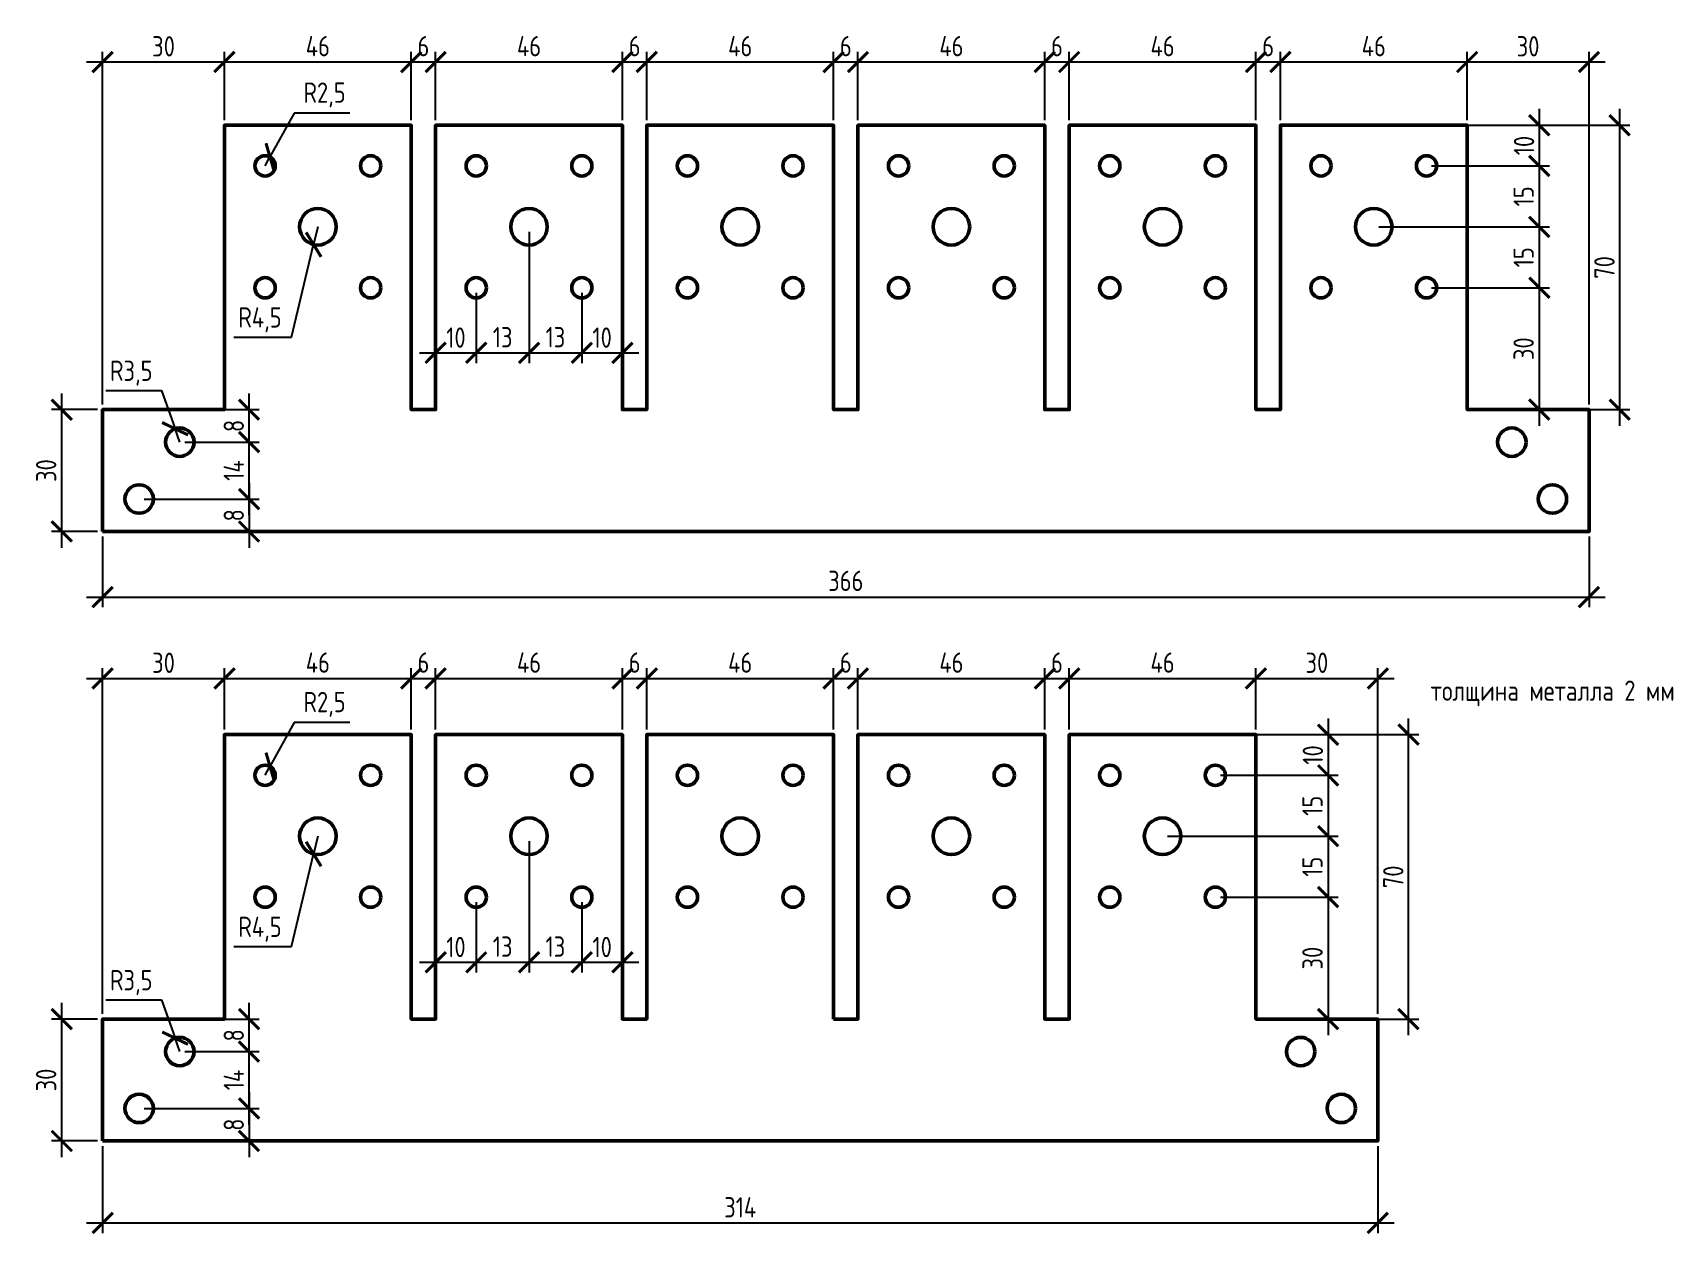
# Model space of a CAD drawing. Header units: millimetres. Extents: x -17 to 387, y -173 to 123.
import ezdxf

# ---------------------------------------------------------------- set-up
doc = ezdxf.new("R2010")
doc.units = ezdxf.units.MM
doc.layers.add('Размеры', color=7, linetype='Continuous')
doc.styles.add('SPDS', font='SPDS.shx')
doc.dimstyles.new('SPDS', dxfattribs={"dimscale": 100, "dimtxt": 2.5, "dimasz": 2.5, "dimexe": 1.25, "dimexo": 0.625, "dimtad": 1, "dimtoh": 1, "dimdec": 0, "dimrnd": 0.001, "dimtxsty": 'SPDS', "dimblk": 'ARCHTICK', "dimblk1": 'ARCHTICK', "dimblk2": 'ARCHTICK', "dimcen": 2.5, "dimdle": 2, "dimadec": 0, "dimazin": 2, "dimtfac": 1, "dimtdec": 4, "dimtmove": 1, "dimatfit": 3, "dimfxl": 1, "dimtolj": 1, "dimtzin": 0, "dimarcsym": 0})

msp = doc.modelspace()

# ---------------------------------------------------------------- texts
at = {"ltscale": 100, "style": 'SPDS'}
msp.add_text('толщина металла 2 мм', height=5, dxfattribs=at).set_placement((326.992, -41.67))

# ---------------------------------------------------------------- blocks, each defined once
blk = doc.blocks.new('_ArchTick')
at = {"color": 0, "linetype": 'ByBlock', "const_width": 0.15}
blk.add_lwpolyline([(-0.5, -0.5), (0.5, 0.5)], dxfattribs=at)
blk = doc.blocks.new('*D1')
at = {"layer": 'Defpoints', "color": 0, "ltscale": 100, "transparency": 16777216}
for p in [(0, 0), (366, 0), (366, -16.15)]:
    blk.add_point(p, dxfattribs=at)
at = {"layer": 'Размеры', "color": 0, "lineweight": -2, "ltscale": 100, "transparency": 16777216}
for p, q in [((0, -1.25), (0, -18.65)), ((366, -1.25), (366, -18.65)), ((-4, -16.15), (370, -16.15))]:
    blk.add_line(p, q, dxfattribs=at)
at = {"layer": 'Размеры', "color": 0, "lineweight": -2, "ltscale": 100, "transparency": 16777216, "xscale": 5, "yscale": 5, "zscale": 5, "rotation": 180}
blk.add_blockref('_ArchTick', (0, -16.15), dxfattribs=at)
at = {"layer": 'Размеры', "color": 0, "lineweight": -2, "ltscale": 100, "transparency": 16777216, "xscale": 5, "yscale": 5, "zscale": 5}
blk.add_blockref('_ArchTick', (366, -16.15), dxfattribs=at)
at = {"layer": 'Размеры', "color": 0, "ltscale": 100, "transparency": 16777216, "insert": (183, -12.15), "char_height": 5, "attachment_point": 5, "style": 'SPDS'}
blk.add_mtext('\\A1;366', dxfattribs=at)
blk = doc.blocks.new('*D2')
at = {"layer": 'Defpoints', "color": 0, "ltscale": 100, "transparency": 16777216}
for p in [(-10.06, 30), (0, 30), (0, 0)]:
    blk.add_point(p, dxfattribs=at)
at = {"layer": 'Размеры', "color": 0, "lineweight": -2, "ltscale": 100, "transparency": 16777216}
for p, q in [((-10.06, -4), (-10.06, 34)), ((-1.25, 30), (-12.56, 30)), ((-1.25, 0), (-12.56, 0))]:
    blk.add_line(p, q, dxfattribs=at)
at = {"layer": 'Размеры', "color": 0, "lineweight": -2, "ltscale": 100, "transparency": 16777216, "xscale": 5, "yscale": 5, "zscale": 5}
for p, rotation in [((-10.06, 30), 90), ((-10.06, 0), 270)]:
    blk.add_blockref('_ArchTick', p, dxfattribs=dict(at, rotation=rotation))
at = {"layer": 'Размеры', "color": 0, "ltscale": 100, "transparency": 16777216, "insert": (-13.91, 15), "char_height": 5, "attachment_point": 5, "rotation": 90, "style": 'SPDS'}
blk.add_mtext('\\A1;30', dxfattribs=at)
blk = doc.blocks.new('*D4')
at = {"layer": 'Defpoints', "color": 0, "ltscale": 100, "transparency": 16777216}
for p in [(336, 100), (373.56, 100), (336, 30)]:
    blk.add_point(p, dxfattribs=at)
at = {"layer": 'Размеры', "color": 0, "lineweight": -2, "ltscale": 100, "transparency": 16777216}
for p, q in [((373.56, 26), (373.56, 104)), ((337.25, 100), (376.06, 100)), ((337.25, 30), (376.06, 30))]:
    blk.add_line(p, q, dxfattribs=at)
at = {"layer": 'Размеры', "color": 0, "lineweight": -2, "ltscale": 100, "transparency": 16777216, "xscale": 5, "yscale": 5, "zscale": 5}
for p, rotation in [((373.56, 100), 90), ((373.56, 30), 270)]:
    blk.add_blockref('_ArchTick', p, dxfattribs=dict(at, rotation=rotation))
at = {"layer": 'Размеры', "color": 0, "ltscale": 100, "transparency": 16777216, "insert": (369.81, 65), "char_height": 5, "attachment_point": 5, "rotation": 90, "style": 'SPDS'}
blk.add_mtext('\\A1;70', dxfattribs=at)
blk = doc.blocks.new('*D5')
at = {"layer": 'Defpoints', "color": 0, "ltscale": 100, "transparency": 16777216}
for p in [(30, 115.57), (30, 100), (0, 30)]:
    blk.add_point(p, dxfattribs=at)
at = {"layer": 'Размеры', "color": 0, "lineweight": -2, "ltscale": 100, "transparency": 16777216}
for p, q in [((0, 31.25), (0, 118.07)), ((30, 101.25), (30, 118.07)), ((-4, 115.57), (34, 115.57))]:
    blk.add_line(p, q, dxfattribs=at)
at = {"layer": 'Размеры', "color": 0, "lineweight": -2, "ltscale": 100, "transparency": 16777216, "xscale": 5, "yscale": 5, "zscale": 5, "rotation": 180}
blk.add_blockref('_ArchTick', (0, 115.57), dxfattribs=at)
at = {"layer": 'Размеры', "color": 0, "lineweight": -2, "ltscale": 100, "transparency": 16777216, "xscale": 5, "yscale": 5, "zscale": 5}
blk.add_blockref('_ArchTick', (30, 115.57), dxfattribs=at)
at = {"layer": 'Размеры', "color": 0, "ltscale": 100, "transparency": 16777216, "insert": (15, 119.43), "char_height": 5, "attachment_point": 5, "style": 'SPDS'}
blk.add_mtext('\\A1;30', dxfattribs=at)
blk = doc.blocks.new('*D6')
at = {"layer": 'Defpoints', "color": 0, "ltscale": 100, "transparency": 16777216}
for p in [(76, 115.57), (30, 100), (76, 100)]:
    blk.add_point(p, dxfattribs=at)
at = {"layer": 'Размеры', "color": 0, "lineweight": -2, "ltscale": 100, "transparency": 16777216}
for p, q in [((30, 101.25), (30, 118.07)), ((76, 101.25), (76, 118.07)), ((26, 115.57), (80, 115.57))]:
    blk.add_line(p, q, dxfattribs=at)
at = {"layer": 'Размеры', "color": 0, "lineweight": -2, "ltscale": 100, "transparency": 16777216, "xscale": 5, "yscale": 5, "zscale": 5, "rotation": 180}
blk.add_blockref('_ArchTick', (30, 115.57), dxfattribs=at)
at = {"layer": 'Размеры', "color": 0, "lineweight": -2, "ltscale": 100, "transparency": 16777216, "xscale": 5, "yscale": 5, "zscale": 5}
blk.add_blockref('_ArchTick', (76, 115.57), dxfattribs=at)
at = {"layer": 'Размеры', "color": 0, "ltscale": 100, "transparency": 16777216, "insert": (53, 119.47), "char_height": 5, "attachment_point": 5, "style": 'SPDS'}
blk.add_mtext('\\A1;46', dxfattribs=at)
blk = doc.blocks.new('*D7')
at = {"layer": 'Defpoints', "color": 0, "ltscale": 100, "transparency": 16777216}
for p in [(82, 115.57), (76, 100), (82, 100)]:
    blk.add_point(p, dxfattribs=at)
at = {"layer": 'Размеры', "color": 0, "lineweight": -2, "ltscale": 100, "transparency": 16777216}
for p, q in [((76, 101.25), (76, 118.07)), ((82, 101.25), (82, 118.07)), ((72, 115.57), (86, 115.57))]:
    blk.add_line(p, q, dxfattribs=at)
at = {"layer": 'Размеры', "color": 0, "lineweight": -2, "ltscale": 100, "transparency": 16777216, "xscale": 5, "yscale": 5, "zscale": 5, "rotation": 180}
blk.add_blockref('_ArchTick', (76, 115.57), dxfattribs=at)
at = {"layer": 'Размеры', "color": 0, "lineweight": -2, "ltscale": 100, "transparency": 16777216, "xscale": 5, "yscale": 5, "zscale": 5}
blk.add_blockref('_ArchTick', (82, 115.57), dxfattribs=at)
at = {"layer": 'Размеры', "color": 0, "ltscale": 100, "transparency": 16777216, "insert": (79, 119.47), "char_height": 5, "attachment_point": 5, "style": 'SPDS'}
blk.add_mtext('\\A1;6', dxfattribs=at)
blk = doc.blocks.new('*D8')
at = {"layer": 'Defpoints', "color": 0, "ltscale": 100, "transparency": 16777216}
for p in [(128, 115.57), (82, 100), (128, 100)]:
    blk.add_point(p, dxfattribs=at)
at = {"layer": 'Размеры', "color": 0, "lineweight": -2, "ltscale": 100, "transparency": 16777216}
for p, q in [((82, 101.25), (82, 118.07)), ((128, 101.25), (128, 118.07)), ((78, 115.57), (132, 115.57))]:
    blk.add_line(p, q, dxfattribs=at)
at = {"layer": 'Размеры', "color": 0, "lineweight": -2, "ltscale": 100, "transparency": 16777216, "xscale": 5, "yscale": 5, "zscale": 5, "rotation": 180}
blk.add_blockref('_ArchTick', (82, 115.57), dxfattribs=at)
at = {"layer": 'Размеры', "color": 0, "lineweight": -2, "ltscale": 100, "transparency": 16777216, "xscale": 5, "yscale": 5, "zscale": 5}
blk.add_blockref('_ArchTick', (128, 115.57), dxfattribs=at)
at = {"layer": 'Размеры', "color": 0, "ltscale": 100, "transparency": 16777216, "insert": (105, 119.47), "char_height": 5, "attachment_point": 5, "style": 'SPDS'}
blk.add_mtext('\\A1;46', dxfattribs=at)
blk = doc.blocks.new('*D9')
at = {"layer": 'Defpoints', "color": 0, "ltscale": 100, "transparency": 16777216}
for p in [(134, 115.57), (128, 100), (134, 100)]:
    blk.add_point(p, dxfattribs=at)
at = {"layer": 'Размеры', "color": 0, "lineweight": -2, "ltscale": 100, "transparency": 16777216}
for p, q in [((128, 101.25), (128, 118.07)), ((134, 101.25), (134, 118.07)), ((124, 115.57), (138, 115.57))]:
    blk.add_line(p, q, dxfattribs=at)
at = {"layer": 'Размеры', "color": 0, "lineweight": -2, "ltscale": 100, "transparency": 16777216, "xscale": 5, "yscale": 5, "zscale": 5, "rotation": 180}
blk.add_blockref('_ArchTick', (128, 115.57), dxfattribs=at)
at = {"layer": 'Размеры', "color": 0, "lineweight": -2, "ltscale": 100, "transparency": 16777216, "xscale": 5, "yscale": 5, "zscale": 5}
blk.add_blockref('_ArchTick', (134, 115.57), dxfattribs=at)
at = {"layer": 'Размеры', "color": 0, "ltscale": 100, "transparency": 16777216, "insert": (131, 119.47), "char_height": 5, "attachment_point": 5, "style": 'SPDS'}
blk.add_mtext('\\A1;6', dxfattribs=at)
blk = doc.blocks.new('*D10')
at = {"layer": 'Defpoints', "color": 0, "ltscale": 100, "transparency": 16777216}
for p in [(180, 115.57), (134, 100), (180, 100)]:
    blk.add_point(p, dxfattribs=at)
at = {"layer": 'Размеры', "color": 0, "lineweight": -2, "ltscale": 100, "transparency": 16777216}
for p, q in [((134, 101.25), (134, 118.07)), ((180, 101.25), (180, 118.07)), ((130, 115.57), (184, 115.57))]:
    blk.add_line(p, q, dxfattribs=at)
at = {"layer": 'Размеры', "color": 0, "lineweight": -2, "ltscale": 100, "transparency": 16777216, "xscale": 5, "yscale": 5, "zscale": 5, "rotation": 180}
blk.add_blockref('_ArchTick', (134, 115.57), dxfattribs=at)
at = {"layer": 'Размеры', "color": 0, "lineweight": -2, "ltscale": 100, "transparency": 16777216, "xscale": 5, "yscale": 5, "zscale": 5}
blk.add_blockref('_ArchTick', (180, 115.57), dxfattribs=at)
at = {"layer": 'Размеры', "color": 0, "ltscale": 100, "transparency": 16777216, "insert": (157, 119.47), "char_height": 5, "attachment_point": 5, "style": 'SPDS'}
blk.add_mtext('\\A1;46', dxfattribs=at)
blk = doc.blocks.new('*D11')
at = {"layer": 'Defpoints', "color": 0, "ltscale": 100, "transparency": 16777216}
for p in [(186, 115.57), (180, 100), (186, 100)]:
    blk.add_point(p, dxfattribs=at)
at = {"layer": 'Размеры', "color": 0, "lineweight": -2, "ltscale": 100, "transparency": 16777216}
for p, q in [((180, 101.25), (180, 118.07)), ((186, 101.25), (186, 118.07)), ((176, 115.57), (190, 115.57))]:
    blk.add_line(p, q, dxfattribs=at)
at = {"layer": 'Размеры', "color": 0, "lineweight": -2, "ltscale": 100, "transparency": 16777216, "xscale": 5, "yscale": 5, "zscale": 5, "rotation": 180}
blk.add_blockref('_ArchTick', (180, 115.57), dxfattribs=at)
at = {"layer": 'Размеры', "color": 0, "lineweight": -2, "ltscale": 100, "transparency": 16777216, "xscale": 5, "yscale": 5, "zscale": 5}
blk.add_blockref('_ArchTick', (186, 115.57), dxfattribs=at)
at = {"layer": 'Размеры', "color": 0, "ltscale": 100, "transparency": 16777216, "insert": (183, 119.47), "char_height": 5, "attachment_point": 5, "style": 'SPDS'}
blk.add_mtext('\\A1;6', dxfattribs=at)
blk = doc.blocks.new('*D12')
at = {"layer": 'Defpoints', "color": 0, "ltscale": 100, "transparency": 16777216}
for p in [(232, 115.57), (186, 100), (232, 100)]:
    blk.add_point(p, dxfattribs=at)
at = {"layer": 'Размеры', "color": 0, "lineweight": -2, "ltscale": 100, "transparency": 16777216}
for p, q in [((186, 101.25), (186, 118.07)), ((232, 101.25), (232, 118.07)), ((182, 115.57), (236, 115.57))]:
    blk.add_line(p, q, dxfattribs=at)
at = {"layer": 'Размеры', "color": 0, "lineweight": -2, "ltscale": 100, "transparency": 16777216, "xscale": 5, "yscale": 5, "zscale": 5, "rotation": 180}
blk.add_blockref('_ArchTick', (186, 115.57), dxfattribs=at)
at = {"layer": 'Размеры', "color": 0, "lineweight": -2, "ltscale": 100, "transparency": 16777216, "xscale": 5, "yscale": 5, "zscale": 5}
blk.add_blockref('_ArchTick', (232, 115.57), dxfattribs=at)
at = {"layer": 'Размеры', "color": 0, "ltscale": 100, "transparency": 16777216, "insert": (209, 119.47), "char_height": 5, "attachment_point": 5, "style": 'SPDS'}
blk.add_mtext('\\A1;46', dxfattribs=at)
blk = doc.blocks.new('*D13')
at = {"layer": 'Defpoints', "color": 0, "ltscale": 100, "transparency": 16777216}
for p in [(238, 115.57), (232, 100), (238, 100)]:
    blk.add_point(p, dxfattribs=at)
at = {"layer": 'Размеры', "color": 0, "lineweight": -2, "ltscale": 100, "transparency": 16777216}
for p, q in [((232, 101.25), (232, 118.07)), ((238, 101.25), (238, 118.07)), ((228, 115.57), (242, 115.57))]:
    blk.add_line(p, q, dxfattribs=at)
at = {"layer": 'Размеры', "color": 0, "lineweight": -2, "ltscale": 100, "transparency": 16777216, "xscale": 5, "yscale": 5, "zscale": 5, "rotation": 180}
blk.add_blockref('_ArchTick', (232, 115.57), dxfattribs=at)
at = {"layer": 'Размеры', "color": 0, "lineweight": -2, "ltscale": 100, "transparency": 16777216, "xscale": 5, "yscale": 5, "zscale": 5}
blk.add_blockref('_ArchTick', (238, 115.57), dxfattribs=at)
at = {"layer": 'Размеры', "color": 0, "ltscale": 100, "transparency": 16777216, "insert": (235, 119.47), "char_height": 5, "attachment_point": 5, "style": 'SPDS'}
blk.add_mtext('\\A1;6', dxfattribs=at)
blk = doc.blocks.new('*D14')
at = {"layer": 'Defpoints', "color": 0, "ltscale": 100, "transparency": 16777216}
for p in [(284, 115.57), (238, 100), (284, 100)]:
    blk.add_point(p, dxfattribs=at)
at = {"layer": 'Размеры', "color": 0, "lineweight": -2, "ltscale": 100, "transparency": 16777216}
for p, q in [((238, 101.25), (238, 118.07)), ((284, 101.25), (284, 118.07)), ((234, 115.57), (288, 115.57))]:
    blk.add_line(p, q, dxfattribs=at)
at = {"layer": 'Размеры', "color": 0, "lineweight": -2, "ltscale": 100, "transparency": 16777216, "xscale": 5, "yscale": 5, "zscale": 5, "rotation": 180}
blk.add_blockref('_ArchTick', (238, 115.57), dxfattribs=at)
at = {"layer": 'Размеры', "color": 0, "lineweight": -2, "ltscale": 100, "transparency": 16777216, "xscale": 5, "yscale": 5, "zscale": 5}
blk.add_blockref('_ArchTick', (284, 115.57), dxfattribs=at)
at = {"layer": 'Размеры', "color": 0, "ltscale": 100, "transparency": 16777216, "insert": (261, 119.47), "char_height": 5, "attachment_point": 5, "style": 'SPDS'}
blk.add_mtext('\\A1;46', dxfattribs=at)
blk = doc.blocks.new('*D15')
at = {"layer": 'Defpoints', "color": 0, "ltscale": 100, "transparency": 16777216}
for p in [(290, 115.57), (284, 100), (290, 100)]:
    blk.add_point(p, dxfattribs=at)
at = {"layer": 'Размеры', "color": 0, "lineweight": -2, "ltscale": 100, "transparency": 16777216}
for p, q in [((284, 101.25), (284, 118.07)), ((290, 101.25), (290, 118.07)), ((280, 115.57), (294, 115.57))]:
    blk.add_line(p, q, dxfattribs=at)
at = {"layer": 'Размеры', "color": 0, "lineweight": -2, "ltscale": 100, "transparency": 16777216, "xscale": 5, "yscale": 5, "zscale": 5, "rotation": 180}
blk.add_blockref('_ArchTick', (284, 115.57), dxfattribs=at)
at = {"layer": 'Размеры', "color": 0, "lineweight": -2, "ltscale": 100, "transparency": 16777216, "xscale": 5, "yscale": 5, "zscale": 5}
blk.add_blockref('_ArchTick', (290, 115.57), dxfattribs=at)
at = {"layer": 'Размеры', "color": 0, "ltscale": 100, "transparency": 16777216, "insert": (287, 119.47), "char_height": 5, "attachment_point": 5, "style": 'SPDS'}
blk.add_mtext('\\A1;6', dxfattribs=at)
blk = doc.blocks.new('*D16')
at = {"layer": 'Defpoints', "color": 0, "ltscale": 100, "transparency": 16777216}
for p in [(336, 115.57), (290, 100), (336, 100)]:
    blk.add_point(p, dxfattribs=at)
at = {"layer": 'Размеры', "color": 0, "lineweight": -2, "ltscale": 100, "transparency": 16777216}
for p, q in [((290, 101.25), (290, 118.07)), ((336, 101.25), (336, 118.07)), ((286, 115.57), (340, 115.57))]:
    blk.add_line(p, q, dxfattribs=at)
at = {"layer": 'Размеры', "color": 0, "lineweight": -2, "ltscale": 100, "transparency": 16777216, "xscale": 5, "yscale": 5, "zscale": 5, "rotation": 180}
blk.add_blockref('_ArchTick', (290, 115.57), dxfattribs=at)
at = {"layer": 'Размеры', "color": 0, "lineweight": -2, "ltscale": 100, "transparency": 16777216, "xscale": 5, "yscale": 5, "zscale": 5}
blk.add_blockref('_ArchTick', (336, 115.57), dxfattribs=at)
at = {"layer": 'Размеры', "color": 0, "ltscale": 100, "transparency": 16777216, "insert": (313, 119.47), "char_height": 5, "attachment_point": 5, "style": 'SPDS'}
blk.add_mtext('\\A1;46', dxfattribs=at)
blk = doc.blocks.new('*D17')
at = {"layer": 'Defpoints', "color": 0, "ltscale": 100, "transparency": 16777216}
for p in [(366, 115.57), (336, 100), (366, 30)]:
    blk.add_point(p, dxfattribs=at)
at = {"layer": 'Размеры', "color": 0, "lineweight": -2, "ltscale": 100, "transparency": 16777216}
for p, q in [((336, 101.25), (336, 118.07)), ((366, 31.25), (366, 118.07)), ((332, 115.57), (370, 115.57))]:
    blk.add_line(p, q, dxfattribs=at)
at = {"layer": 'Размеры', "color": 0, "lineweight": -2, "ltscale": 100, "transparency": 16777216, "xscale": 5, "yscale": 5, "zscale": 5, "rotation": 180}
blk.add_blockref('_ArchTick', (336, 115.57), dxfattribs=at)
at = {"layer": 'Размеры', "color": 0, "lineweight": -2, "ltscale": 100, "transparency": 16777216, "xscale": 5, "yscale": 5, "zscale": 5}
blk.add_blockref('_ArchTick', (366, 115.57), dxfattribs=at)
at = {"layer": 'Размеры', "color": 0, "ltscale": 100, "transparency": 16777216, "insert": (351, 119.43), "char_height": 5, "attachment_point": 5, "style": 'SPDS'}
blk.add_mtext('\\A1;30', dxfattribs=at)
blk = doc.blocks.new('*D18')
at = {"layer": 'Defpoints', "color": 0, "ltscale": 100, "transparency": 16777216}
for p in [(9, 8), (9, 0), (36.05, 0)]:
    blk.add_point(p, dxfattribs=at)
at = {"layer": 'Размеры', "color": 0, "lineweight": -2, "ltscale": 100, "transparency": 16777216}
for p, q in [((36.05, 12), (36.05, -4)), ((10.25, 8), (38.55, 8)), ((10.25, 0), (38.55, 0))]:
    blk.add_line(p, q, dxfattribs=at)
at = {"layer": 'Размеры', "color": 0, "lineweight": -2, "ltscale": 100, "transparency": 16777216, "xscale": 5, "yscale": 5, "zscale": 5}
for p, rotation in [((36.05, 8), 90), ((36.05, 0), 270)]:
    blk.add_blockref('_ArchTick', p, dxfattribs=dict(at, rotation=rotation))
at = {"layer": 'Размеры', "color": 0, "ltscale": 100, "transparency": 16777216, "insert": (32.3, 4), "char_height": 5, "attachment_point": 5, "rotation": 90, "style": 'SPDS'}
blk.add_mtext('\\A1;8', dxfattribs=at)
blk = doc.blocks.new('*D19')
at = {"layer": 'Defpoints', "color": 0, "ltscale": 100, "transparency": 16777216}
for p in [(19, 22), (36.05, 22), (9, 8)]:
    blk.add_point(p, dxfattribs=at)
at = {"layer": 'Размеры', "color": 0, "lineweight": -2, "ltscale": 100, "transparency": 16777216}
for p, q in [((36.05, 4), (36.05, 26)), ((20.25, 22), (38.55, 22)), ((10.25, 8), (38.55, 8))]:
    blk.add_line(p, q, dxfattribs=at)
at = {"layer": 'Размеры', "color": 0, "lineweight": -2, "ltscale": 100, "transparency": 16777216, "xscale": 5, "yscale": 5, "zscale": 5}
for p, rotation in [((36.05, 22), 90), ((36.05, 8), 270)]:
    blk.add_blockref('_ArchTick', p, dxfattribs=dict(at, rotation=rotation))
at = {"layer": 'Размеры', "color": 0, "ltscale": 100, "transparency": 16777216, "insert": (32.3, 15), "char_height": 5, "attachment_point": 5, "rotation": 90, "style": 'SPDS'}
blk.add_mtext('\\A1;14', dxfattribs=at)
blk = doc.blocks.new('*D20')
at = {"layer": 'Defpoints', "color": 0, "ltscale": 100, "transparency": 16777216}
for p in [(19, 30), (36.05, 30), (19, 22)]:
    blk.add_point(p, dxfattribs=at)
at = {"layer": 'Размеры', "color": 0, "lineweight": -2, "ltscale": 100, "transparency": 16777216}
for p, q in [((36.05, 18), (36.05, 34)), ((20.25, 30), (38.55, 30)), ((20.25, 22), (38.55, 22))]:
    blk.add_line(p, q, dxfattribs=at)
at = {"layer": 'Размеры', "color": 0, "lineweight": -2, "ltscale": 100, "transparency": 16777216, "xscale": 5, "yscale": 5, "zscale": 5}
for p, rotation in [((36.05, 30), 90), ((36.05, 22), 270)]:
    blk.add_blockref('_ArchTick', p, dxfattribs=dict(at, rotation=rotation))
at = {"layer": 'Размеры', "color": 0, "ltscale": 100, "transparency": 16777216, "insert": (32.3, 26), "char_height": 5, "attachment_point": 5, "rotation": 90, "style": 'SPDS'}
blk.add_mtext('\\A1;8', dxfattribs=at)
blk = doc.blocks.new('*D21')
at = {"layer": 'Defpoints', "color": 0, "ltscale": 100, "transparency": 16777216}
for p in [(17.84, 25.3), (19, 22)]:
    blk.add_point(p, dxfattribs=at)
at = {"layer": 'Размеры', "color": 0, "lineweight": -2, "ltscale": 100, "transparency": 16777216}
for p, q in [((0.82, 34.74), (14.53, 34.74)), ((14.53, 34.74), (17.84, 25.3)), ((19, 22), (17.84, 25.3))]:
    blk.add_line(p, q, dxfattribs=at)
at = {"layer": 'Размеры', "color": 0, "lineweight": -2, "ltscale": 100, "transparency": 16777216, "xscale": 5, "yscale": 5, "zscale": 5, "rotation": 289.3342273016759}
blk.add_blockref('_ArchTick', (17.84, 25.3), dxfattribs=at)
at = {"layer": 'Размеры', "color": 0, "ltscale": 100, "transparency": 16777216, "insert": (7.05, 38.99), "char_height": 5, "attachment_point": 5, "style": 'SPDS'}
blk.add_mtext('\\A1;R3,5', dxfattribs=at)
blk = doc.blocks.new('*D22')
at = {"layer": 'Defpoints', "color": 0, "ltscale": 100, "transparency": 16777216}
for p in [(40, 90), (41.21, 92.19)]:
    blk.add_point(p, dxfattribs=at)
at = {"layer": 'Размеры', "color": 0, "lineweight": -2, "ltscale": 100, "transparency": 16777216}
for p, q in [((47.17, 103.01), (41.21, 92.19)), ((60.87, 103.01), (47.17, 103.01)), ((40, 90), (41.21, 92.19))]:
    blk.add_line(p, q, dxfattribs=at)
at = {"layer": 'Размеры', "color": 0, "lineweight": -2, "ltscale": 100, "transparency": 16777216, "xscale": 5, "yscale": 5, "zscale": 5, "rotation": 241.1416535448948}
blk.add_blockref('_ArchTick', (41.21, 92.19), dxfattribs=at)
at = {"layer": 'Размеры', "color": 0, "ltscale": 100, "transparency": 16777216, "insert": (54.65, 107.45), "char_height": 5, "attachment_point": 5, "style": 'SPDS'}
blk.add_mtext('\\A1;R2,5', dxfattribs=at)
blk = doc.blocks.new('*D23')
at = {"layer": 'Defpoints', "color": 0, "ltscale": 100, "transparency": 16777216}
for p in [(53, 75), (51.95, 70.62)]:
    blk.add_point(p, dxfattribs=at)
at = {"layer": 'Размеры', "color": 0, "lineweight": -2, "ltscale": 100, "transparency": 16777216}
for p, q in [((53, 75), (51.95, 70.62)), ((46.48, 47.87), (51.95, 70.62)), ((32.28, 47.87), (46.48, 47.87))]:
    blk.add_line(p, q, dxfattribs=at)
at = {"layer": 'Размеры', "color": 0, "lineweight": -2, "ltscale": 100, "transparency": 16777216, "xscale": 5, "yscale": 5, "zscale": 5, "rotation": 76.49120413778618}
blk.add_blockref('_ArchTick', (51.95, 70.62), dxfattribs=at)
at = {"layer": 'Размеры', "color": 0, "ltscale": 100, "transparency": 16777216, "insert": (38.75, 52.12), "char_height": 5, "attachment_point": 5, "style": 'SPDS'}
blk.add_mtext('\\A1;R4,5', dxfattribs=at)
blk = doc.blocks.new('*D24')
at = {"layer": 'Defpoints', "color": 0, "ltscale": 100, "transparency": 16777216}
for p in [(82, 59.75), (92, 60), (92, 43.98)]:
    blk.add_point(p, dxfattribs=at)
at = {"layer": 'Размеры', "color": 0, "lineweight": -2, "ltscale": 100, "transparency": 16777216}
for p, q in [((82, 58.5), (82, 41.48)), ((92, 58.75), (92, 41.48)), ((78, 43.98), (96, 43.98))]:
    blk.add_line(p, q, dxfattribs=at)
at = {"layer": 'Размеры', "color": 0, "lineweight": -2, "ltscale": 100, "transparency": 16777216, "xscale": 5, "yscale": 5, "zscale": 5, "rotation": 180}
blk.add_blockref('_ArchTick', (82, 43.98), dxfattribs=at)
at = {"layer": 'Размеры', "color": 0, "lineweight": -2, "ltscale": 100, "transparency": 16777216, "xscale": 5, "yscale": 5, "zscale": 5}
blk.add_blockref('_ArchTick', (92, 43.98), dxfattribs=at)
at = {"layer": 'Размеры', "color": 0, "ltscale": 100, "transparency": 16777216, "insert": (87, 47.73), "char_height": 5, "attachment_point": 5, "style": 'SPDS'}
blk.add_mtext('\\A1;10', dxfattribs=at)
blk = doc.blocks.new('*D25')
at = {"layer": 'Defpoints', "color": 0, "ltscale": 100, "transparency": 16777216}
for p in [(105, 75), (92, 60), (105, 43.98)]:
    blk.add_point(p, dxfattribs=at)
at = {"layer": 'Размеры', "color": 0, "lineweight": -2, "ltscale": 100, "transparency": 16777216}
for p, q in [((105, 73.75), (105, 41.48)), ((92, 58.75), (92, 41.48)), ((88, 43.98), (109, 43.98))]:
    blk.add_line(p, q, dxfattribs=at)
at = {"layer": 'Размеры', "color": 0, "lineweight": -2, "ltscale": 100, "transparency": 16777216, "xscale": 5, "yscale": 5, "zscale": 5, "rotation": 180}
blk.add_blockref('_ArchTick', (92, 43.98), dxfattribs=at)
at = {"layer": 'Размеры', "color": 0, "lineweight": -2, "ltscale": 100, "transparency": 16777216, "xscale": 5, "yscale": 5, "zscale": 5}
blk.add_blockref('_ArchTick', (105, 43.98), dxfattribs=at)
at = {"layer": 'Размеры', "color": 0, "ltscale": 100, "transparency": 16777216, "insert": (98.5, 47.83), "char_height": 5, "attachment_point": 5, "style": 'SPDS'}
blk.add_mtext('\\A1;13', dxfattribs=at)
blk = doc.blocks.new('*D26')
at = {"layer": 'Defpoints', "color": 0, "ltscale": 100, "transparency": 16777216}
for p in [(105, 75), (118, 60), (118, 43.98)]:
    blk.add_point(p, dxfattribs=at)
at = {"layer": 'Размеры', "color": 0, "lineweight": -2, "ltscale": 100, "transparency": 16777216}
for p, q in [((105, 73.75), (105, 41.48)), ((118, 58.75), (118, 41.48)), ((101, 43.98), (122, 43.98))]:
    blk.add_line(p, q, dxfattribs=at)
at = {"layer": 'Размеры', "color": 0, "lineweight": -2, "ltscale": 100, "transparency": 16777216, "xscale": 5, "yscale": 5, "zscale": 5, "rotation": 180}
blk.add_blockref('_ArchTick', (105, 43.98), dxfattribs=at)
at = {"layer": 'Размеры', "color": 0, "lineweight": -2, "ltscale": 100, "transparency": 16777216, "xscale": 5, "yscale": 5, "zscale": 5}
blk.add_blockref('_ArchTick', (118, 43.98), dxfattribs=at)
at = {"layer": 'Размеры', "color": 0, "ltscale": 100, "transparency": 16777216, "insert": (111.5, 47.83), "char_height": 5, "attachment_point": 5, "style": 'SPDS'}
blk.add_mtext('\\A1;13', dxfattribs=at)
blk = doc.blocks.new('*D27')
at = {"layer": 'Defpoints', "color": 0, "ltscale": 100, "transparency": 16777216}
for p in [(118, 60), (128, 60), (128, 43.98)]:
    blk.add_point(p, dxfattribs=at)
at = {"layer": 'Размеры', "color": 0, "lineweight": -2, "ltscale": 100, "transparency": 16777216}
for p, q in [((118, 58.75), (118, 41.48)), ((128, 58.75), (128, 41.48)), ((114, 43.98), (132, 43.98))]:
    blk.add_line(p, q, dxfattribs=at)
at = {"layer": 'Размеры', "color": 0, "lineweight": -2, "ltscale": 100, "transparency": 16777216, "xscale": 5, "yscale": 5, "zscale": 5, "rotation": 180}
blk.add_blockref('_ArchTick', (118, 43.98), dxfattribs=at)
at = {"layer": 'Размеры', "color": 0, "lineweight": -2, "ltscale": 100, "transparency": 16777216, "xscale": 5, "yscale": 5, "zscale": 5}
blk.add_blockref('_ArchTick', (128, 43.98), dxfattribs=at)
at = {"layer": 'Размеры', "color": 0, "ltscale": 100, "transparency": 16777216, "insert": (123, 47.73), "char_height": 5, "attachment_point": 5, "style": 'SPDS'}
blk.add_mtext('\\A1;10', dxfattribs=at)
blk = doc.blocks.new('*D29')
at = {"layer": 'Defpoints', "color": 0, "ltscale": 100, "transparency": 16777216}
for p in [(326, 100), (326, 90), (353.76, 90)]:
    blk.add_point(p, dxfattribs=at)
at = {"layer": 'Размеры', "color": 0, "lineweight": -2, "ltscale": 100, "transparency": 16777216}
for p, q in [((353.76, 104), (353.76, 86)), ((327.25, 100), (356.26, 100)), ((327.25, 90), (356.26, 90))]:
    blk.add_line(p, q, dxfattribs=at)
at = {"layer": 'Размеры', "color": 0, "lineweight": -2, "ltscale": 100, "transparency": 16777216, "xscale": 5, "yscale": 5, "zscale": 5}
for p, rotation in [((353.76, 100), 90), ((353.76, 90), 270)]:
    blk.add_blockref('_ArchTick', p, dxfattribs=dict(at, rotation=rotation))
at = {"layer": 'Размеры', "color": 0, "ltscale": 100, "transparency": 16777216, "insert": (350.01, 95), "char_height": 5, "attachment_point": 5, "rotation": 90, "style": 'SPDS'}
blk.add_mtext('\\A1;10', dxfattribs=at)
blk = doc.blocks.new('*D30')
at = {"layer": 'Defpoints', "color": 0, "ltscale": 100, "transparency": 16777216}
for p in [(326, 90), (313, 75), (353.76, 75)]:
    blk.add_point(p, dxfattribs=at)
at = {"layer": 'Размеры', "color": 0, "lineweight": -2, "ltscale": 100, "transparency": 16777216}
for p, q in [((353.76, 94), (353.76, 71)), ((327.25, 90), (356.26, 90)), ((314.25, 75), (356.26, 75))]:
    blk.add_line(p, q, dxfattribs=at)
at = {"layer": 'Размеры', "color": 0, "lineweight": -2, "ltscale": 100, "transparency": 16777216, "xscale": 5, "yscale": 5, "zscale": 5}
for p, rotation in [((353.76, 90), 90), ((353.76, 75), 270)]:
    blk.add_blockref('_ArchTick', p, dxfattribs=dict(at, rotation=rotation))
at = {"layer": 'Размеры', "color": 0, "ltscale": 100, "transparency": 16777216, "insert": (349.91, 82.5), "char_height": 5, "attachment_point": 5, "rotation": 90, "style": 'SPDS'}
blk.add_mtext('\\A1;15', dxfattribs=at)
blk = doc.blocks.new('*D31')
at = {"layer": 'Defpoints', "color": 0, "ltscale": 100, "transparency": 16777216}
for p in [(313, 75), (326, 60), (353.76, 60)]:
    blk.add_point(p, dxfattribs=at)
at = {"layer": 'Размеры', "color": 0, "lineweight": -2, "ltscale": 100, "transparency": 16777216}
for p, q in [((353.76, 79), (353.76, 56)), ((314.25, 75), (356.26, 75)), ((327.25, 60), (356.26, 60))]:
    blk.add_line(p, q, dxfattribs=at)
at = {"layer": 'Размеры', "color": 0, "lineweight": -2, "ltscale": 100, "transparency": 16777216, "xscale": 5, "yscale": 5, "zscale": 5}
for p, rotation in [((353.76, 75), 90), ((353.76, 60), 270)]:
    blk.add_blockref('_ArchTick', p, dxfattribs=dict(at, rotation=rotation))
at = {"layer": 'Размеры', "color": 0, "ltscale": 100, "transparency": 16777216, "insert": (349.91, 67.5), "char_height": 5, "attachment_point": 5, "rotation": 90, "style": 'SPDS'}
blk.add_mtext('\\A1;15', dxfattribs=at)
blk = doc.blocks.new('*D32')
at = {"layer": 'Defpoints', "color": 0, "ltscale": 100, "transparency": 16777216}
for p in [(326, 60), (336, 30), (353.76, 30)]:
    blk.add_point(p, dxfattribs=at)
at = {"layer": 'Размеры', "color": 0, "lineweight": -2, "ltscale": 100, "transparency": 16777216}
for p, q in [((353.76, 64), (353.76, 26)), ((327.25, 60), (356.26, 60)), ((337.25, 30), (356.26, 30))]:
    blk.add_line(p, q, dxfattribs=at)
at = {"layer": 'Размеры', "color": 0, "lineweight": -2, "ltscale": 100, "transparency": 16777216, "xscale": 5, "yscale": 5, "zscale": 5}
for p, rotation in [((353.76, 60), 90), ((353.76, 30), 270)]:
    blk.add_blockref('_ArchTick', p, dxfattribs=dict(at, rotation=rotation))
at = {"layer": 'Размеры', "color": 0, "ltscale": 100, "transparency": 16777216, "insert": (349.91, 45), "char_height": 5, "attachment_point": 5, "rotation": 90, "style": 'SPDS'}
blk.add_mtext('\\A1;30', dxfattribs=at)
blk = doc.blocks.new('*D33')
at = {"layer": 'Defpoints', "color": 0, "ltscale": 100, "transparency": 16777216}
for p in [(0, -150), (314, -150), (314, -170.18)]:
    blk.add_point(p, dxfattribs=at)
at = {"layer": 'Размеры', "color": 0, "lineweight": -2, "ltscale": 100, "transparency": 16777216}
for p, q in [((0, -151.25), (0, -172.68)), ((314, -151.25), (314, -172.68)), ((-4, -170.18), (318, -170.18))]:
    blk.add_line(p, q, dxfattribs=at)
at = {"layer": 'Размеры', "color": 0, "lineweight": -2, "ltscale": 100, "transparency": 16777216, "xscale": 5, "yscale": 5, "zscale": 5, "rotation": 180}
blk.add_blockref('_ArchTick', (0, -170.18), dxfattribs=at)
at = {"layer": 'Размеры', "color": 0, "lineweight": -2, "ltscale": 100, "transparency": 16777216, "xscale": 5, "yscale": 5, "zscale": 5}
blk.add_blockref('_ArchTick', (314, -170.18), dxfattribs=at)
at = {"layer": 'Размеры', "color": 0, "ltscale": 100, "transparency": 16777216, "insert": (157, -166.33), "char_height": 5, "attachment_point": 5, "style": 'SPDS'}
blk.add_mtext('\\A1;314', dxfattribs=at)
blk = doc.blocks.new('*D34')
at = {"layer": 'Defpoints', "color": 0, "ltscale": 100, "transparency": 16777216}
for p in [(30, -36.16), (30, -50), (0, -120)]:
    blk.add_point(p, dxfattribs=at)
at = {"layer": 'Размеры', "color": 0, "lineweight": -2, "ltscale": 100, "transparency": 16777216}
for p, q in [((-4, -36.16), (34, -36.16)), ((0, -118.75), (0, -33.66)), ((30, -48.75), (30, -33.66))]:
    blk.add_line(p, q, dxfattribs=at)
at = {"layer": 'Размеры', "color": 0, "lineweight": -2, "ltscale": 100, "transparency": 16777216, "xscale": 5, "yscale": 5, "zscale": 5, "rotation": 180}
blk.add_blockref('_ArchTick', (0, -36.16), dxfattribs=at)
at = {"layer": 'Размеры', "color": 0, "lineweight": -2, "ltscale": 100, "transparency": 16777216, "xscale": 5, "yscale": 5, "zscale": 5}
blk.add_blockref('_ArchTick', (30, -36.16), dxfattribs=at)
at = {"layer": 'Размеры', "color": 0, "ltscale": 100, "transparency": 16777216, "insert": (15, -32.3), "char_height": 5, "attachment_point": 5, "style": 'SPDS'}
blk.add_mtext('\\A1;30', dxfattribs=at)
blk = doc.blocks.new('*D35')
at = {"layer": 'Defpoints', "color": 0, "ltscale": 100, "transparency": 16777216}
for p in [(76, -36.16), (30, -50), (76, -50)]:
    blk.add_point(p, dxfattribs=at)
at = {"layer": 'Размеры', "color": 0, "lineweight": -2, "ltscale": 100, "transparency": 16777216}
for p, q in [((26, -36.16), (80, -36.16)), ((30, -48.75), (30, -33.66)), ((76, -48.75), (76, -33.66))]:
    blk.add_line(p, q, dxfattribs=at)
at = {"layer": 'Размеры', "color": 0, "lineweight": -2, "ltscale": 100, "transparency": 16777216, "xscale": 5, "yscale": 5, "zscale": 5, "rotation": 180}
blk.add_blockref('_ArchTick', (30, -36.16), dxfattribs=at)
at = {"layer": 'Размеры', "color": 0, "lineweight": -2, "ltscale": 100, "transparency": 16777216, "xscale": 5, "yscale": 5, "zscale": 5}
blk.add_blockref('_ArchTick', (76, -36.16), dxfattribs=at)
at = {"layer": 'Размеры', "color": 0, "ltscale": 100, "transparency": 16777216, "insert": (53, -32.26), "char_height": 5, "attachment_point": 5, "style": 'SPDS'}
blk.add_mtext('\\A1;46', dxfattribs=at)
blk = doc.blocks.new('*D36')
at = {"layer": 'Defpoints', "color": 0, "ltscale": 100, "transparency": 16777216}
for p in [(82, -36.16), (76, -50), (82, -50)]:
    blk.add_point(p, dxfattribs=at)
at = {"layer": 'Размеры', "color": 0, "lineweight": -2, "ltscale": 100, "transparency": 16777216}
for p, q in [((72, -36.16), (86, -36.16)), ((76, -48.75), (76, -33.66)), ((82, -48.75), (82, -33.66))]:
    blk.add_line(p, q, dxfattribs=at)
at = {"layer": 'Размеры', "color": 0, "lineweight": -2, "ltscale": 100, "transparency": 16777216, "xscale": 5, "yscale": 5, "zscale": 5, "rotation": 180}
blk.add_blockref('_ArchTick', (76, -36.16), dxfattribs=at)
at = {"layer": 'Размеры', "color": 0, "lineweight": -2, "ltscale": 100, "transparency": 16777216, "xscale": 5, "yscale": 5, "zscale": 5}
blk.add_blockref('_ArchTick', (82, -36.16), dxfattribs=at)
at = {"layer": 'Размеры', "color": 0, "ltscale": 100, "transparency": 16777216, "insert": (79, -32.26), "char_height": 5, "attachment_point": 5, "style": 'SPDS'}
blk.add_mtext('\\A1;6', dxfattribs=at)
blk = doc.blocks.new('*D37')
at = {"layer": 'Defpoints', "color": 0, "ltscale": 100, "transparency": 16777216}
for p in [(128, -36.16), (82, -50), (128, -50)]:
    blk.add_point(p, dxfattribs=at)
at = {"layer": 'Размеры', "color": 0, "lineweight": -2, "ltscale": 100, "transparency": 16777216}
for p, q in [((78, -36.16), (132, -36.16)), ((82, -48.75), (82, -33.66)), ((128, -48.75), (128, -33.66))]:
    blk.add_line(p, q, dxfattribs=at)
at = {"layer": 'Размеры', "color": 0, "lineweight": -2, "ltscale": 100, "transparency": 16777216, "xscale": 5, "yscale": 5, "zscale": 5, "rotation": 180}
blk.add_blockref('_ArchTick', (82, -36.16), dxfattribs=at)
at = {"layer": 'Размеры', "color": 0, "lineweight": -2, "ltscale": 100, "transparency": 16777216, "xscale": 5, "yscale": 5, "zscale": 5}
blk.add_blockref('_ArchTick', (128, -36.16), dxfattribs=at)
at = {"layer": 'Размеры', "color": 0, "ltscale": 100, "transparency": 16777216, "insert": (105, -32.26), "char_height": 5, "attachment_point": 5, "style": 'SPDS'}
blk.add_mtext('\\A1;46', dxfattribs=at)
blk = doc.blocks.new('*D38')
at = {"layer": 'Defpoints', "color": 0, "ltscale": 100, "transparency": 16777216}
for p in [(134, -36.16), (128, -50), (134, -50)]:
    blk.add_point(p, dxfattribs=at)
at = {"layer": 'Размеры', "color": 0, "lineweight": -2, "ltscale": 100, "transparency": 16777216}
for p, q in [((124, -36.16), (138, -36.16)), ((128, -48.75), (128, -33.66)), ((134, -48.75), (134, -33.66))]:
    blk.add_line(p, q, dxfattribs=at)
at = {"layer": 'Размеры', "color": 0, "lineweight": -2, "ltscale": 100, "transparency": 16777216, "xscale": 5, "yscale": 5, "zscale": 5, "rotation": 180}
blk.add_blockref('_ArchTick', (128, -36.16), dxfattribs=at)
at = {"layer": 'Размеры', "color": 0, "lineweight": -2, "ltscale": 100, "transparency": 16777216, "xscale": 5, "yscale": 5, "zscale": 5}
blk.add_blockref('_ArchTick', (134, -36.16), dxfattribs=at)
at = {"layer": 'Размеры', "color": 0, "ltscale": 100, "transparency": 16777216, "insert": (131, -32.26), "char_height": 5, "attachment_point": 5, "style": 'SPDS'}
blk.add_mtext('\\A1;6', dxfattribs=at)
blk = doc.blocks.new('*D39')
at = {"layer": 'Defpoints', "color": 0, "ltscale": 100, "transparency": 16777216}
for p in [(180, -36.16), (134, -50), (180, -50)]:
    blk.add_point(p, dxfattribs=at)
at = {"layer": 'Размеры', "color": 0, "lineweight": -2, "ltscale": 100, "transparency": 16777216}
for p, q in [((130, -36.16), (184, -36.16)), ((134, -48.75), (134, -33.66)), ((180, -48.75), (180, -33.66))]:
    blk.add_line(p, q, dxfattribs=at)
at = {"layer": 'Размеры', "color": 0, "lineweight": -2, "ltscale": 100, "transparency": 16777216, "xscale": 5, "yscale": 5, "zscale": 5, "rotation": 180}
blk.add_blockref('_ArchTick', (134, -36.16), dxfattribs=at)
at = {"layer": 'Размеры', "color": 0, "lineweight": -2, "ltscale": 100, "transparency": 16777216, "xscale": 5, "yscale": 5, "zscale": 5}
blk.add_blockref('_ArchTick', (180, -36.16), dxfattribs=at)
at = {"layer": 'Размеры', "color": 0, "ltscale": 100, "transparency": 16777216, "insert": (157, -32.26), "char_height": 5, "attachment_point": 5, "style": 'SPDS'}
blk.add_mtext('\\A1;46', dxfattribs=at)
blk = doc.blocks.new('*D40')
at = {"layer": 'Defpoints', "color": 0, "ltscale": 100, "transparency": 16777216}
for p in [(186, -36.16), (180, -50), (186, -50)]:
    blk.add_point(p, dxfattribs=at)
at = {"layer": 'Размеры', "color": 0, "lineweight": -2, "ltscale": 100, "transparency": 16777216}
for p, q in [((176, -36.16), (190, -36.16)), ((180, -48.75), (180, -33.66)), ((186, -48.75), (186, -33.66))]:
    blk.add_line(p, q, dxfattribs=at)
at = {"layer": 'Размеры', "color": 0, "lineweight": -2, "ltscale": 100, "transparency": 16777216, "xscale": 5, "yscale": 5, "zscale": 5, "rotation": 180}
blk.add_blockref('_ArchTick', (180, -36.16), dxfattribs=at)
at = {"layer": 'Размеры', "color": 0, "lineweight": -2, "ltscale": 100, "transparency": 16777216, "xscale": 5, "yscale": 5, "zscale": 5}
blk.add_blockref('_ArchTick', (186, -36.16), dxfattribs=at)
at = {"layer": 'Размеры', "color": 0, "ltscale": 100, "transparency": 16777216, "insert": (183, -32.26), "char_height": 5, "attachment_point": 5, "style": 'SPDS'}
blk.add_mtext('\\A1;6', dxfattribs=at)
blk = doc.blocks.new('*D41')
at = {"layer": 'Defpoints', "color": 0, "ltscale": 100, "transparency": 16777216}
for p in [(232, -36.16), (186, -50), (232, -50)]:
    blk.add_point(p, dxfattribs=at)
at = {"layer": 'Размеры', "color": 0, "lineweight": -2, "ltscale": 100, "transparency": 16777216}
for p, q in [((182, -36.16), (236, -36.16)), ((186, -48.75), (186, -33.66)), ((232, -48.75), (232, -33.66))]:
    blk.add_line(p, q, dxfattribs=at)
at = {"layer": 'Размеры', "color": 0, "lineweight": -2, "ltscale": 100, "transparency": 16777216, "xscale": 5, "yscale": 5, "zscale": 5, "rotation": 180}
blk.add_blockref('_ArchTick', (186, -36.16), dxfattribs=at)
at = {"layer": 'Размеры', "color": 0, "lineweight": -2, "ltscale": 100, "transparency": 16777216, "xscale": 5, "yscale": 5, "zscale": 5}
blk.add_blockref('_ArchTick', (232, -36.16), dxfattribs=at)
at = {"layer": 'Размеры', "color": 0, "ltscale": 100, "transparency": 16777216, "insert": (209, -32.26), "char_height": 5, "attachment_point": 5, "style": 'SPDS'}
blk.add_mtext('\\A1;46', dxfattribs=at)
blk = doc.blocks.new('*D42')
at = {"layer": 'Defpoints', "color": 0, "ltscale": 100, "transparency": 16777216}
for p in [(238, -36.16), (232, -50), (238, -50)]:
    blk.add_point(p, dxfattribs=at)
at = {"layer": 'Размеры', "color": 0, "lineweight": -2, "ltscale": 100, "transparency": 16777216}
for p, q in [((228, -36.16), (242, -36.16)), ((232, -48.75), (232, -33.66)), ((238, -48.75), (238, -33.66))]:
    blk.add_line(p, q, dxfattribs=at)
at = {"layer": 'Размеры', "color": 0, "lineweight": -2, "ltscale": 100, "transparency": 16777216, "xscale": 5, "yscale": 5, "zscale": 5, "rotation": 180}
blk.add_blockref('_ArchTick', (232, -36.16), dxfattribs=at)
at = {"layer": 'Размеры', "color": 0, "lineweight": -2, "ltscale": 100, "transparency": 16777216, "xscale": 5, "yscale": 5, "zscale": 5}
blk.add_blockref('_ArchTick', (238, -36.16), dxfattribs=at)
at = {"layer": 'Размеры', "color": 0, "ltscale": 100, "transparency": 16777216, "insert": (235, -32.26), "char_height": 5, "attachment_point": 5, "style": 'SPDS'}
blk.add_mtext('\\A1;6', dxfattribs=at)
blk = doc.blocks.new('*D43')
at = {"layer": 'Defpoints', "color": 0, "ltscale": 100, "transparency": 16777216}
for p in [(284, -36.16), (238, -50), (284, -50)]:
    blk.add_point(p, dxfattribs=at)
at = {"layer": 'Размеры', "color": 0, "lineweight": -2, "ltscale": 100, "transparency": 16777216}
for p, q in [((234, -36.16), (288, -36.16)), ((238, -48.75), (238, -33.66)), ((284, -48.75), (284, -33.66))]:
    blk.add_line(p, q, dxfattribs=at)
at = {"layer": 'Размеры', "color": 0, "lineweight": -2, "ltscale": 100, "transparency": 16777216, "xscale": 5, "yscale": 5, "zscale": 5, "rotation": 180}
blk.add_blockref('_ArchTick', (238, -36.16), dxfattribs=at)
at = {"layer": 'Размеры', "color": 0, "lineweight": -2, "ltscale": 100, "transparency": 16777216, "xscale": 5, "yscale": 5, "zscale": 5}
blk.add_blockref('_ArchTick', (284, -36.16), dxfattribs=at)
at = {"layer": 'Размеры', "color": 0, "ltscale": 100, "transparency": 16777216, "insert": (261, -32.26), "char_height": 5, "attachment_point": 5, "style": 'SPDS'}
blk.add_mtext('\\A1;46', dxfattribs=at)
blk = doc.blocks.new('*D46')
at = {"layer": 'Defpoints', "color": 0, "ltscale": 100, "transparency": 16777216}
for p in [(314, -36.16), (284, -50), (314, -120)]:
    blk.add_point(p, dxfattribs=at)
at = {"layer": 'Размеры', "color": 0, "lineweight": -2, "ltscale": 100, "transparency": 16777216}
for p, q in [((280, -36.16), (318, -36.16)), ((284, -48.75), (284, -33.66)), ((314, -118.75), (314, -33.66))]:
    blk.add_line(p, q, dxfattribs=at)
at = {"layer": 'Размеры', "color": 0, "lineweight": -2, "ltscale": 100, "transparency": 16777216, "xscale": 5, "yscale": 5, "zscale": 5, "rotation": 180}
blk.add_blockref('_ArchTick', (284, -36.16), dxfattribs=at)
at = {"layer": 'Размеры', "color": 0, "lineweight": -2, "ltscale": 100, "transparency": 16777216, "xscale": 5, "yscale": 5, "zscale": 5}
blk.add_blockref('_ArchTick', (314, -36.16), dxfattribs=at)
at = {"layer": 'Размеры', "color": 0, "ltscale": 100, "transparency": 16777216, "insert": (299, -32.3), "char_height": 5, "attachment_point": 5, "style": 'SPDS'}
blk.add_mtext('\\A1;30', dxfattribs=at)
blk = doc.blocks.new('*D47')
at = {"layer": 'Defpoints', "color": 0, "ltscale": 100, "transparency": 16777216}
for p in [(-10.06, -120), (0, -120), (0, -150)]:
    blk.add_point(p, dxfattribs=at)
at = {"layer": 'Размеры', "color": 0, "lineweight": -2, "ltscale": 100, "transparency": 16777216}
for p, q in [((-10.06, -154), (-10.06, -116)), ((-1.25, -120), (-12.56, -120)), ((-1.25, -150), (-12.56, -150))]:
    blk.add_line(p, q, dxfattribs=at)
at = {"layer": 'Размеры', "color": 0, "lineweight": -2, "ltscale": 100, "transparency": 16777216, "xscale": 5, "yscale": 5, "zscale": 5}
for p, rotation in [((-10.06, -120), 90), ((-10.06, -150), 270)]:
    blk.add_blockref('_ArchTick', p, dxfattribs=dict(at, rotation=rotation))
at = {"layer": 'Размеры', "color": 0, "ltscale": 100, "transparency": 16777216, "insert": (-13.91, -135), "char_height": 5, "attachment_point": 5, "rotation": 90, "style": 'SPDS'}
blk.add_mtext('\\A1;30', dxfattribs=at)
blk = doc.blocks.new('*D48')
at = {"layer": 'Defpoints', "color": 0, "ltscale": 100, "transparency": 16777216}
for p in [(284, -50), (321.56, -50), (284, -120)]:
    blk.add_point(p, dxfattribs=at)
at = {"layer": 'Размеры', "color": 0, "lineweight": -2, "ltscale": 100, "transparency": 16777216}
for p, q in [((321.56, -124), (321.56, -46)), ((285.25, -50), (324.06, -50)), ((285.25, -120), (324.06, -120))]:
    blk.add_line(p, q, dxfattribs=at)
at = {"layer": 'Размеры', "color": 0, "lineweight": -2, "ltscale": 100, "transparency": 16777216, "xscale": 5, "yscale": 5, "zscale": 5}
for p, rotation in [((321.56, -50), 90), ((321.56, -120), 270)]:
    blk.add_blockref('_ArchTick', p, dxfattribs=dict(at, rotation=rotation))
at = {"layer": 'Размеры', "color": 0, "ltscale": 100, "transparency": 16777216, "insert": (317.81, -85), "char_height": 5, "attachment_point": 5, "rotation": 90, "style": 'SPDS'}
blk.add_mtext('\\A1;70', dxfattribs=at)
blk = doc.blocks.new('*D49')
at = {"layer": 'Defpoints', "color": 0, "ltscale": 100, "transparency": 16777216}
for p in [(9, -142), (9, -150), (36.05, -150)]:
    blk.add_point(p, dxfattribs=at)
at = {"layer": 'Размеры', "color": 0, "lineweight": -2, "ltscale": 100, "transparency": 16777216}
for p, q in [((36.05, -138), (36.05, -154)), ((10.25, -142), (38.55, -142)), ((10.25, -150), (38.55, -150))]:
    blk.add_line(p, q, dxfattribs=at)
at = {"layer": 'Размеры', "color": 0, "lineweight": -2, "ltscale": 100, "transparency": 16777216, "xscale": 5, "yscale": 5, "zscale": 5}
for p, rotation in [((36.05, -142), 90), ((36.05, -150), 270)]:
    blk.add_blockref('_ArchTick', p, dxfattribs=dict(at, rotation=rotation))
at = {"layer": 'Размеры', "color": 0, "ltscale": 100, "transparency": 16777216, "insert": (32.3, -146), "char_height": 5, "attachment_point": 5, "rotation": 90, "style": 'SPDS'}
blk.add_mtext('\\A1;8', dxfattribs=at)
blk = doc.blocks.new('*D50')
at = {"layer": 'Defpoints', "color": 0, "ltscale": 100, "transparency": 16777216}
for p in [(19, -128), (36.05, -128), (9, -142)]:
    blk.add_point(p, dxfattribs=at)
at = {"layer": 'Размеры', "color": 0, "lineweight": -2, "ltscale": 100, "transparency": 16777216}
for p, q in [((36.05, -146), (36.05, -124)), ((20.25, -128), (38.55, -128)), ((10.25, -142), (38.55, -142))]:
    blk.add_line(p, q, dxfattribs=at)
at = {"layer": 'Размеры', "color": 0, "lineweight": -2, "ltscale": 100, "transparency": 16777216, "xscale": 5, "yscale": 5, "zscale": 5}
for p, rotation in [((36.05, -128), 90), ((36.05, -142), 270)]:
    blk.add_blockref('_ArchTick', p, dxfattribs=dict(at, rotation=rotation))
at = {"layer": 'Размеры', "color": 0, "ltscale": 100, "transparency": 16777216, "insert": (32.3, -135), "char_height": 5, "attachment_point": 5, "rotation": 90, "style": 'SPDS'}
blk.add_mtext('\\A1;14', dxfattribs=at)
blk = doc.blocks.new('*D51')
at = {"layer": 'Defpoints', "color": 0, "ltscale": 100, "transparency": 16777216}
for p in [(19, -120), (36.05, -120), (19, -128)]:
    blk.add_point(p, dxfattribs=at)
at = {"layer": 'Размеры', "color": 0, "lineweight": -2, "ltscale": 100, "transparency": 16777216}
for p, q in [((36.05, -132), (36.05, -116)), ((20.25, -120), (38.55, -120)), ((20.25, -128), (38.55, -128))]:
    blk.add_line(p, q, dxfattribs=at)
at = {"layer": 'Размеры', "color": 0, "lineweight": -2, "ltscale": 100, "transparency": 16777216, "xscale": 5, "yscale": 5, "zscale": 5}
for p, rotation in [((36.05, -120), 90), ((36.05, -128), 270)]:
    blk.add_blockref('_ArchTick', p, dxfattribs=dict(at, rotation=rotation))
at = {"layer": 'Размеры', "color": 0, "ltscale": 100, "transparency": 16777216, "insert": (32.3, -124), "char_height": 5, "attachment_point": 5, "rotation": 90, "style": 'SPDS'}
blk.add_mtext('\\A1;8', dxfattribs=at)
blk = doc.blocks.new('*D52')
at = {"layer": 'Defpoints', "color": 0, "ltscale": 100, "transparency": 16777216}
for p in [(17.84, -124.7), (19, -128)]:
    blk.add_point(p, dxfattribs=at)
at = {"layer": 'Размеры', "color": 0, "lineweight": -2, "ltscale": 100, "transparency": 16777216}
for p, q in [((0.82, -115.26), (14.53, -115.26)), ((14.53, -115.26), (17.84, -124.7)), ((19, -128), (17.84, -124.7))]:
    blk.add_line(p, q, dxfattribs=at)
at = {"layer": 'Размеры', "color": 0, "lineweight": -2, "ltscale": 100, "transparency": 16777216, "xscale": 5, "yscale": 5, "zscale": 5, "rotation": 289.3342273016759}
blk.add_blockref('_ArchTick', (17.84, -124.7), dxfattribs=at)
at = {"layer": 'Размеры', "color": 0, "ltscale": 100, "transparency": 16777216, "insert": (7.05, -111.01), "char_height": 5, "attachment_point": 5, "style": 'SPDS'}
blk.add_mtext('\\A1;R3,5', dxfattribs=at)
blk = doc.blocks.new('*D53')
at = {"layer": 'Defpoints', "color": 0, "ltscale": 100, "transparency": 16777216}
for p in [(40, -60), (41.21, -57.81)]:
    blk.add_point(p, dxfattribs=at)
at = {"layer": 'Размеры', "color": 0, "lineweight": -2, "ltscale": 100, "transparency": 16777216}
for p, q in [((47.17, -46.99), (41.21, -57.81)), ((60.87, -46.99), (47.17, -46.99)), ((40, -60), (41.21, -57.81))]:
    blk.add_line(p, q, dxfattribs=at)
at = {"layer": 'Размеры', "color": 0, "lineweight": -2, "ltscale": 100, "transparency": 16777216, "xscale": 5, "yscale": 5, "zscale": 5, "rotation": 241.1416535448948}
blk.add_blockref('_ArchTick', (41.21, -57.81), dxfattribs=at)
at = {"layer": 'Размеры', "color": 0, "ltscale": 100, "transparency": 16777216, "insert": (54.65, -42.55), "char_height": 5, "attachment_point": 5, "style": 'SPDS'}
blk.add_mtext('\\A1;R2,5', dxfattribs=at)
blk = doc.blocks.new('*D54')
at = {"layer": 'Defpoints', "color": 0, "ltscale": 100, "transparency": 16777216}
for p in [(53, -75), (51.95, -79.38)]:
    blk.add_point(p, dxfattribs=at)
at = {"layer": 'Размеры', "color": 0, "lineweight": -2, "ltscale": 100, "transparency": 16777216}
for p, q in [((53, -75), (51.95, -79.38)), ((46.48, -102.13), (51.95, -79.38)), ((32.28, -102.13), (46.48, -102.13))]:
    blk.add_line(p, q, dxfattribs=at)
at = {"layer": 'Размеры', "color": 0, "lineweight": -2, "ltscale": 100, "transparency": 16777216, "xscale": 5, "yscale": 5, "zscale": 5, "rotation": 76.49120413778618}
blk.add_blockref('_ArchTick', (51.95, -79.38), dxfattribs=at)
at = {"layer": 'Размеры', "color": 0, "ltscale": 100, "transparency": 16777216, "insert": (38.75, -97.88), "char_height": 5, "attachment_point": 5, "style": 'SPDS'}
blk.add_mtext('\\A1;R4,5', dxfattribs=at)
blk = doc.blocks.new('*D55')
at = {"layer": 'Defpoints', "color": 0, "ltscale": 100, "transparency": 16777216}
for p in [(82, -90.25), (92, -90), (92, -106.02)]:
    blk.add_point(p, dxfattribs=at)
at = {"layer": 'Размеры', "color": 0, "lineweight": -2, "ltscale": 100, "transparency": 16777216}
for p, q in [((82, -91.5), (82, -108.52)), ((92, -91.25), (92, -108.52)), ((78, -106.02), (96, -106.02))]:
    blk.add_line(p, q, dxfattribs=at)
at = {"layer": 'Размеры', "color": 0, "lineweight": -2, "ltscale": 100, "transparency": 16777216, "xscale": 5, "yscale": 5, "zscale": 5, "rotation": 180}
blk.add_blockref('_ArchTick', (82, -106.02), dxfattribs=at)
at = {"layer": 'Размеры', "color": 0, "lineweight": -2, "ltscale": 100, "transparency": 16777216, "xscale": 5, "yscale": 5, "zscale": 5}
blk.add_blockref('_ArchTick', (92, -106.02), dxfattribs=at)
at = {"layer": 'Размеры', "color": 0, "ltscale": 100, "transparency": 16777216, "insert": (87, -102.27), "char_height": 5, "attachment_point": 5, "style": 'SPDS'}
blk.add_mtext('\\A1;10', dxfattribs=at)
blk = doc.blocks.new('*D56')
at = {"layer": 'Defpoints', "color": 0, "ltscale": 100, "transparency": 16777216}
for p in [(105, -75), (92, -90), (105, -106.02)]:
    blk.add_point(p, dxfattribs=at)
at = {"layer": 'Размеры', "color": 0, "lineweight": -2, "ltscale": 100, "transparency": 16777216}
for p, q in [((105, -76.25), (105, -108.52)), ((92, -91.25), (92, -108.52)), ((88, -106.02), (109, -106.02))]:
    blk.add_line(p, q, dxfattribs=at)
at = {"layer": 'Размеры', "color": 0, "lineweight": -2, "ltscale": 100, "transparency": 16777216, "xscale": 5, "yscale": 5, "zscale": 5, "rotation": 180}
blk.add_blockref('_ArchTick', (92, -106.02), dxfattribs=at)
at = {"layer": 'Размеры', "color": 0, "lineweight": -2, "ltscale": 100, "transparency": 16777216, "xscale": 5, "yscale": 5, "zscale": 5}
blk.add_blockref('_ArchTick', (105, -106.02), dxfattribs=at)
at = {"layer": 'Размеры', "color": 0, "ltscale": 100, "transparency": 16777216, "insert": (98.5, -102.17), "char_height": 5, "attachment_point": 5, "style": 'SPDS'}
blk.add_mtext('\\A1;13', dxfattribs=at)
blk = doc.blocks.new('*D57')
at = {"layer": 'Defpoints', "color": 0, "ltscale": 100, "transparency": 16777216}
for p in [(105, -75), (118, -90), (118, -106.02)]:
    blk.add_point(p, dxfattribs=at)
at = {"layer": 'Размеры', "color": 0, "lineweight": -2, "ltscale": 100, "transparency": 16777216}
for p, q in [((105, -76.25), (105, -108.52)), ((118, -91.25), (118, -108.52)), ((101, -106.02), (122, -106.02))]:
    blk.add_line(p, q, dxfattribs=at)
at = {"layer": 'Размеры', "color": 0, "lineweight": -2, "ltscale": 100, "transparency": 16777216, "xscale": 5, "yscale": 5, "zscale": 5, "rotation": 180}
blk.add_blockref('_ArchTick', (105, -106.02), dxfattribs=at)
at = {"layer": 'Размеры', "color": 0, "lineweight": -2, "ltscale": 100, "transparency": 16777216, "xscale": 5, "yscale": 5, "zscale": 5}
blk.add_blockref('_ArchTick', (118, -106.02), dxfattribs=at)
at = {"layer": 'Размеры', "color": 0, "ltscale": 100, "transparency": 16777216, "insert": (111.5, -102.17), "char_height": 5, "attachment_point": 5, "style": 'SPDS'}
blk.add_mtext('\\A1;13', dxfattribs=at)
blk = doc.blocks.new('*D58')
at = {"layer": 'Defpoints', "color": 0, "ltscale": 100, "transparency": 16777216}
for p in [(118, -90), (128, -90), (128, -106.02)]:
    blk.add_point(p, dxfattribs=at)
at = {"layer": 'Размеры', "color": 0, "lineweight": -2, "ltscale": 100, "transparency": 16777216}
for p, q in [((118, -91.25), (118, -108.52)), ((128, -91.25), (128, -108.52)), ((114, -106.02), (132, -106.02))]:
    blk.add_line(p, q, dxfattribs=at)
at = {"layer": 'Размеры', "color": 0, "lineweight": -2, "ltscale": 100, "transparency": 16777216, "xscale": 5, "yscale": 5, "zscale": 5, "rotation": 180}
blk.add_blockref('_ArchTick', (118, -106.02), dxfattribs=at)
at = {"layer": 'Размеры', "color": 0, "lineweight": -2, "ltscale": 100, "transparency": 16777216, "xscale": 5, "yscale": 5, "zscale": 5}
blk.add_blockref('_ArchTick', (128, -106.02), dxfattribs=at)
at = {"layer": 'Размеры', "color": 0, "ltscale": 100, "transparency": 16777216, "insert": (123, -102.27), "char_height": 5, "attachment_point": 5, "style": 'SPDS'}
blk.add_mtext('\\A1;10', dxfattribs=at)
blk = doc.blocks.new('*D59')
at = {"layer": 'Defpoints', "color": 0, "ltscale": 100, "transparency": 16777216}
for p in [(274, -50), (274, -60), (301.76, -60)]:
    blk.add_point(p, dxfattribs=at)
at = {"layer": 'Размеры', "color": 0, "lineweight": -2, "ltscale": 100, "transparency": 16777216}
for p, q in [((301.76, -46), (301.76, -64)), ((275.25, -50), (304.26, -50)), ((275.25, -60), (304.26, -60))]:
    blk.add_line(p, q, dxfattribs=at)
at = {"layer": 'Размеры', "color": 0, "lineweight": -2, "ltscale": 100, "transparency": 16777216, "xscale": 5, "yscale": 5, "zscale": 5}
for p, rotation in [((301.76, -50), 90), ((301.76, -60), 270)]:
    blk.add_blockref('_ArchTick', p, dxfattribs=dict(at, rotation=rotation))
at = {"layer": 'Размеры', "color": 0, "ltscale": 100, "transparency": 16777216, "insert": (298.01, -55), "char_height": 5, "attachment_point": 5, "rotation": 90, "style": 'SPDS'}
blk.add_mtext('\\A1;10', dxfattribs=at)
blk = doc.blocks.new('*D60')
at = {"layer": 'Defpoints', "color": 0, "ltscale": 100, "transparency": 16777216}
for p in [(274, -60), (261, -75), (301.76, -75)]:
    blk.add_point(p, dxfattribs=at)
at = {"layer": 'Размеры', "color": 0, "lineweight": -2, "ltscale": 100, "transparency": 16777216}
for p, q in [((301.76, -56), (301.76, -79)), ((275.25, -60), (304.26, -60)), ((262.25, -75), (304.26, -75))]:
    blk.add_line(p, q, dxfattribs=at)
at = {"layer": 'Размеры', "color": 0, "lineweight": -2, "ltscale": 100, "transparency": 16777216, "xscale": 5, "yscale": 5, "zscale": 5}
for p, rotation in [((301.76, -60), 90), ((301.76, -75), 270)]:
    blk.add_blockref('_ArchTick', p, dxfattribs=dict(at, rotation=rotation))
at = {"layer": 'Размеры', "color": 0, "ltscale": 100, "transparency": 16777216, "insert": (297.91, -67.5), "char_height": 5, "attachment_point": 5, "rotation": 90, "style": 'SPDS'}
blk.add_mtext('\\A1;15', dxfattribs=at)
blk = doc.blocks.new('*D61')
at = {"layer": 'Defpoints', "color": 0, "ltscale": 100, "transparency": 16777216}
for p in [(261, -75), (274, -90), (301.76, -90)]:
    blk.add_point(p, dxfattribs=at)
at = {"layer": 'Размеры', "color": 0, "lineweight": -2, "ltscale": 100, "transparency": 16777216}
for p, q in [((301.76, -71), (301.76, -94)), ((262.25, -75), (304.26, -75)), ((275.25, -90), (304.26, -90))]:
    blk.add_line(p, q, dxfattribs=at)
at = {"layer": 'Размеры', "color": 0, "lineweight": -2, "ltscale": 100, "transparency": 16777216, "xscale": 5, "yscale": 5, "zscale": 5}
for p, rotation in [((301.76, -75), 90), ((301.76, -90), 270)]:
    blk.add_blockref('_ArchTick', p, dxfattribs=dict(at, rotation=rotation))
at = {"layer": 'Размеры', "color": 0, "ltscale": 100, "transparency": 16777216, "insert": (297.91, -82.5), "char_height": 5, "attachment_point": 5, "rotation": 90, "style": 'SPDS'}
blk.add_mtext('\\A1;15', dxfattribs=at)
blk = doc.blocks.new('*D62')
at = {"layer": 'Defpoints', "color": 0, "ltscale": 100, "transparency": 16777216}
for p in [(274, -90), (284, -120), (301.76, -120)]:
    blk.add_point(p, dxfattribs=at)
at = {"layer": 'Размеры', "color": 0, "lineweight": -2, "ltscale": 100, "transparency": 16777216}
for p, q in [((301.76, -86), (301.76, -124)), ((275.25, -90), (304.26, -90)), ((285.25, -120), (304.26, -120))]:
    blk.add_line(p, q, dxfattribs=at)
at = {"layer": 'Размеры', "color": 0, "lineweight": -2, "ltscale": 100, "transparency": 16777216, "xscale": 5, "yscale": 5, "zscale": 5}
for p, rotation in [((301.76, -90), 90), ((301.76, -120), 270)]:
    blk.add_blockref('_ArchTick', p, dxfattribs=dict(at, rotation=rotation))
at = {"layer": 'Размеры', "color": 0, "ltscale": 100, "transparency": 16777216, "insert": (297.91, -105), "char_height": 5, "attachment_point": 5, "rotation": 90, "style": 'SPDS'}
blk.add_mtext('\\A1;30', dxfattribs=at)

# ---------------------------------------------------------------- dimensions: what is measured, and where the dimension line sits
at = {"layer": 'Размеры', "ltscale": 100}
for base, p1, p2, picture, middle in [((30, 115.574), (0, 30), (30, 100), '*D5', (15, 119.427)), ((76, 115.574), (30, 100), (76, 100), '*D6', (53, 119.469)), ((82, 115.574), (76, 100), (82, 100), '*D7', (79, 119.469)), ((128, 115.574), (82, 100), (128, 100), '*D8', (105, 119.469)), ((134, 115.574), (128, 100), (134, 100), '*D9', (131, 119.469)), ((180, 115.574), (134, 100), (180, 100), '*D10', (157, 119.469)), ((186, 115.574), (180, 100), (186, 100), '*D11', (183, 119.469)), ((232, 115.574), (186, 100), (232, 100), '*D12', (209, 119.469)), ((238, 115.574), (232, 100), (238, 100), '*D13', (235, 119.469)), ((284, 115.574), (238, 100), (284, 100), '*D14', (261, 119.469)), ((290, 115.574), (284, 100), (290, 100), '*D15', (287, 119.469)), ((336, 115.574), (290, 100), (336, 100), '*D16', (313, 119.469)), ((366, 115.574), (336, 100), (366, 30), '*D17', (351, 119.427)), ((105, 43.978), (92, 60), (105, 75), '*D25', (98.5, 47.831)), ((118, 43.978), (105, 75), (118, 60), '*D26', (111.5, 47.831)), ((92, 43.978), (82, 59.754), (92, 60), '*D24', (87, 47.728)), ((128, 43.978), (118, 60), (128, 60), '*D27', (123, 47.728)), ((366, -16.152), (0, 0), (366, 0), '*D1', (183, -12.154)), ((30, -36.159), (0, -120), (30, -50), '*D34', (15, -32.305)), ((76, -36.159), (30, -50), (76, -50), '*D35', (53, -32.264)), ((82, -36.159), (76, -50), (82, -50), '*D36', (79, -32.264)), ((128, -36.159), (82, -50), (128, -50), '*D37', (105, -32.264)), ((134, -36.159), (128, -50), (134, -50), '*D38', (131, -32.264)), ((180, -36.159), (134, -50), (180, -50), '*D39', (157, -32.264)), ((186, -36.159), (180, -50), (186, -50), '*D40', (183, -32.264)), ((232, -36.159), (186, -50), (232, -50), '*D41', (209, -32.264)), ((238, -36.159), (232, -50), (238, -50), '*D42', (235, -32.264)), ((284, -36.159), (238, -50), (284, -50), '*D43', (261, -32.264)), ((314, -36.159), (284, -50), (314, -120), '*D46', (299, -32.305)), ((105, -106.022), (92, -90), (105, -75), '*D56', (98.5, -102.169)), ((118, -106.022), (105, -75), (118, -90), '*D57', (111.5, -102.169)), ((92, -106.022), (82, -90.246), (92, -90), '*D55', (87, -102.272)), ((128, -106.022), (118, -90), (128, -90), '*D58', (123, -102.272)), ((314, -170.184), (0, -150), (314, -150), '*D33', (157, -166.33))]:
    dim = msp.add_linear_dim(base=base, p1=p1, p2=p2, dimstyle='SPDS', override={"dimscale": 2, "dimsah": 1}, dxfattribs=at)
    dim.commit()
    dim.dimension.update_dxf_attribs({"geometry": picture, "text_midpoint": middle})
for center, mpoint, picture, middle in [((40, 90), (41.207, 92.19), '*D22', (47.167, 103.006)), ((53, 75), (51.949, 70.624), '*D23', (46.482, 47.871)), ((40, -60), (41.207, -57.81), '*D53', (47.167, -46.994)), ((53, -75), (51.949, -79.376), '*D54', (46.482, -102.129))]:
    dim = msp.add_radius_dim(center=center, mpoint=mpoint, dimstyle='SPDS', override={"dimscale": 2, "dimdec": 2, "dimsah": 1}, dxfattribs=at)
    dim.commit()
    dim.dimension.update_dxf_attribs({"geometry": picture, "text_midpoint": middle, "dimtype": 164})
for base, p1, p2, picture, middle in [((353.763, 90), (326, 100), (326, 90), '*D29', (350.013, 95)), ((373.56, 100), (336, 30), (336, 100), '*D4', (369.81, 65)), ((353.763, 75), (326, 90), (313, 75), '*D30', (349.909, 82.5)), ((353.763, 60), (313, 75), (326, 60), '*D31', (349.909, 67.5)), ((353.763, 30), (326, 60), (336, 30), '*D32', (349.909, 45)), ((-10.057, 30), (0, 0), (0, 30), '*D2', (-13.911, 15)), ((36.047, 30), (19, 22), (19, 30), '*D20', (32.297, 26)), ((36.047, 22), (9, 8), (19, 22), '*D19', (32.297, 15)), ((36.047, 0), (9, 8), (9, 0), '*D18', (32.297, 4)), ((301.763, -60), (274, -50), (274, -60), '*D59', (298.013, -55)), ((321.56, -50), (284, -120), (284, -50), '*D48', (317.81, -85)), ((301.763, -75), (274, -60), (261, -75), '*D60', (297.909, -67.5)), ((301.763, -90), (261, -75), (274, -90), '*D61', (297.909, -82.5)), ((301.763, -120), (274, -90), (284, -120), '*D62', (297.909, -105)), ((-10.057, -120), (0, -150), (0, -120), '*D47', (-13.911, -135)), ((36.047, -120), (19, -128), (19, -120), '*D51', (32.297, -124)), ((36.047, -128), (9, -142), (19, -128), '*D50', (32.297, -135)), ((36.047, -150), (9, -142), (9, -150), '*D49', (32.297, -146))]:
    dim = msp.add_linear_dim(base=base, p1=p1, p2=p2, angle=90, dimstyle='SPDS', override={"dimscale": 2, "dimsah": 1}, dxfattribs=at)
    dim.commit()
    dim.dimension.update_dxf_attribs({"geometry": picture, "text_midpoint": middle})
for center, mpoint, picture, middle in [((19, 22), (17.841, 25.303), '*D21', (7.052, 38.989)), ((19, -128), (17.841, -124.697), '*D52', (7.052, -111.011))]:
    dim = msp.add_radius_dim(center=center, mpoint=mpoint, dimstyle='SPDS', override={"dimscale": 2, "dimdec": 2, "dimsah": 1}, dxfattribs=at)
    dim.commit()
    dim.dimension.update_dxf_attribs({"geometry": picture, "text_midpoint": middle})

# ---------------------------------------------------------------- linework, layer by layer
at = {"lineweight": 50, "ltscale": 100}
for points in [[(0, 0), (0, 30), (30, 30), (30, 100), (76, 100), (76, 30), (82, 30), (82, 100), (128, 100), (128, 30), (134, 30), (134, 100), (180, 100), (180, 30), (186, 30), (186, 100), (232, 100), (232, 30), (238, 30), (238, 100), (284, 100), (284, 30), (290, 30), (290, 100), (336, 100), (336, 30), (366, 30), (366, 0), (0, 0)], [(0, -150), (0, -120), (30, -120), (30, -50), (76, -50), (76, -120), (82, -120), (82, -50), (128, -50), (128, -120), (134, -120), (134, -50), (180, -50), (180, -120)], [(180, -120), (186, -120), (186, -50), (232, -50), (232, -120), (238, -120), (238, -50), (284, -50), (284, -120), (314, -120), (314, -150), (0, -150)]]:
    msp.add_lwpolyline(points, dxfattribs=at)
for centre, radius in [((40, 90), 2.5), ((66, 90), 2.5), ((92, 90), 2.5), ((118, 90), 2.5), ((144, 90), 2.5), ((170, 90), 2.5), ((196, 90), 2.5), ((222, 90), 2.5), ((248, 90), 2.5), ((274, 90), 2.5), ((300, 90), 2.5), ((326, 90), 2.5), ((53, 75), 4.5), ((105, 75), 4.5), ((157, 75), 4.5), ((209, 75), 4.5), ((261, 75), 4.5), ((313, 75), 4.5), ((40, 60), 2.5), ((66, 60), 2.5), ((92, 60), 2.5), ((118, 60), 2.5), ((144, 60), 2.5), ((170, 60), 2.5), ((196, 60), 2.5), ((222, 60), 2.5), ((248, 60), 2.5), ((274, 60), 2.5), ((300, 60), 2.5), ((326, 60), 2.5), ((19, 22), 3.5), ((347, 22), 3.5), ((9, 8), 3.5), ((357, 8), 3.5), ((40, -60), 2.5), ((66, -60), 2.5), ((92, -60), 2.5), ((118, -60), 2.5), ((144, -60), 2.5), ((170, -60), 2.5), ((196, -60), 2.5), ((222, -60), 2.5), ((248, -60), 2.5), ((274, -60), 2.5), ((53, -75), 4.5), ((105, -75), 4.5), ((157, -75), 4.5), ((209, -75), 4.5), ((261, -75), 4.5), ((40, -90), 2.5), ((66, -90), 2.5), ((92, -90), 2.5), ((118, -90), 2.5), ((144, -90), 2.5), ((170, -90), 2.5), ((196, -90), 2.5), ((222, -90), 2.5), ((248, -90), 2.5), ((274, -90), 2.5), ((19, -128), 3.5), ((295, -128), 3.5), ((9, -142), 3.5), ((305, -142), 3.5)]:
    msp.add_circle(centre, radius, dxfattribs=at)

msp.set_redraw_order([(e.dxf.handle, doc.entitydb.next_handle()) for e in msp.query("TEXT MTEXT ATTDEF DIMENSION ARC_DIMENSION")])  # texts and dimensions are drawn at this point

doc.saveas('drawing.dxf')
